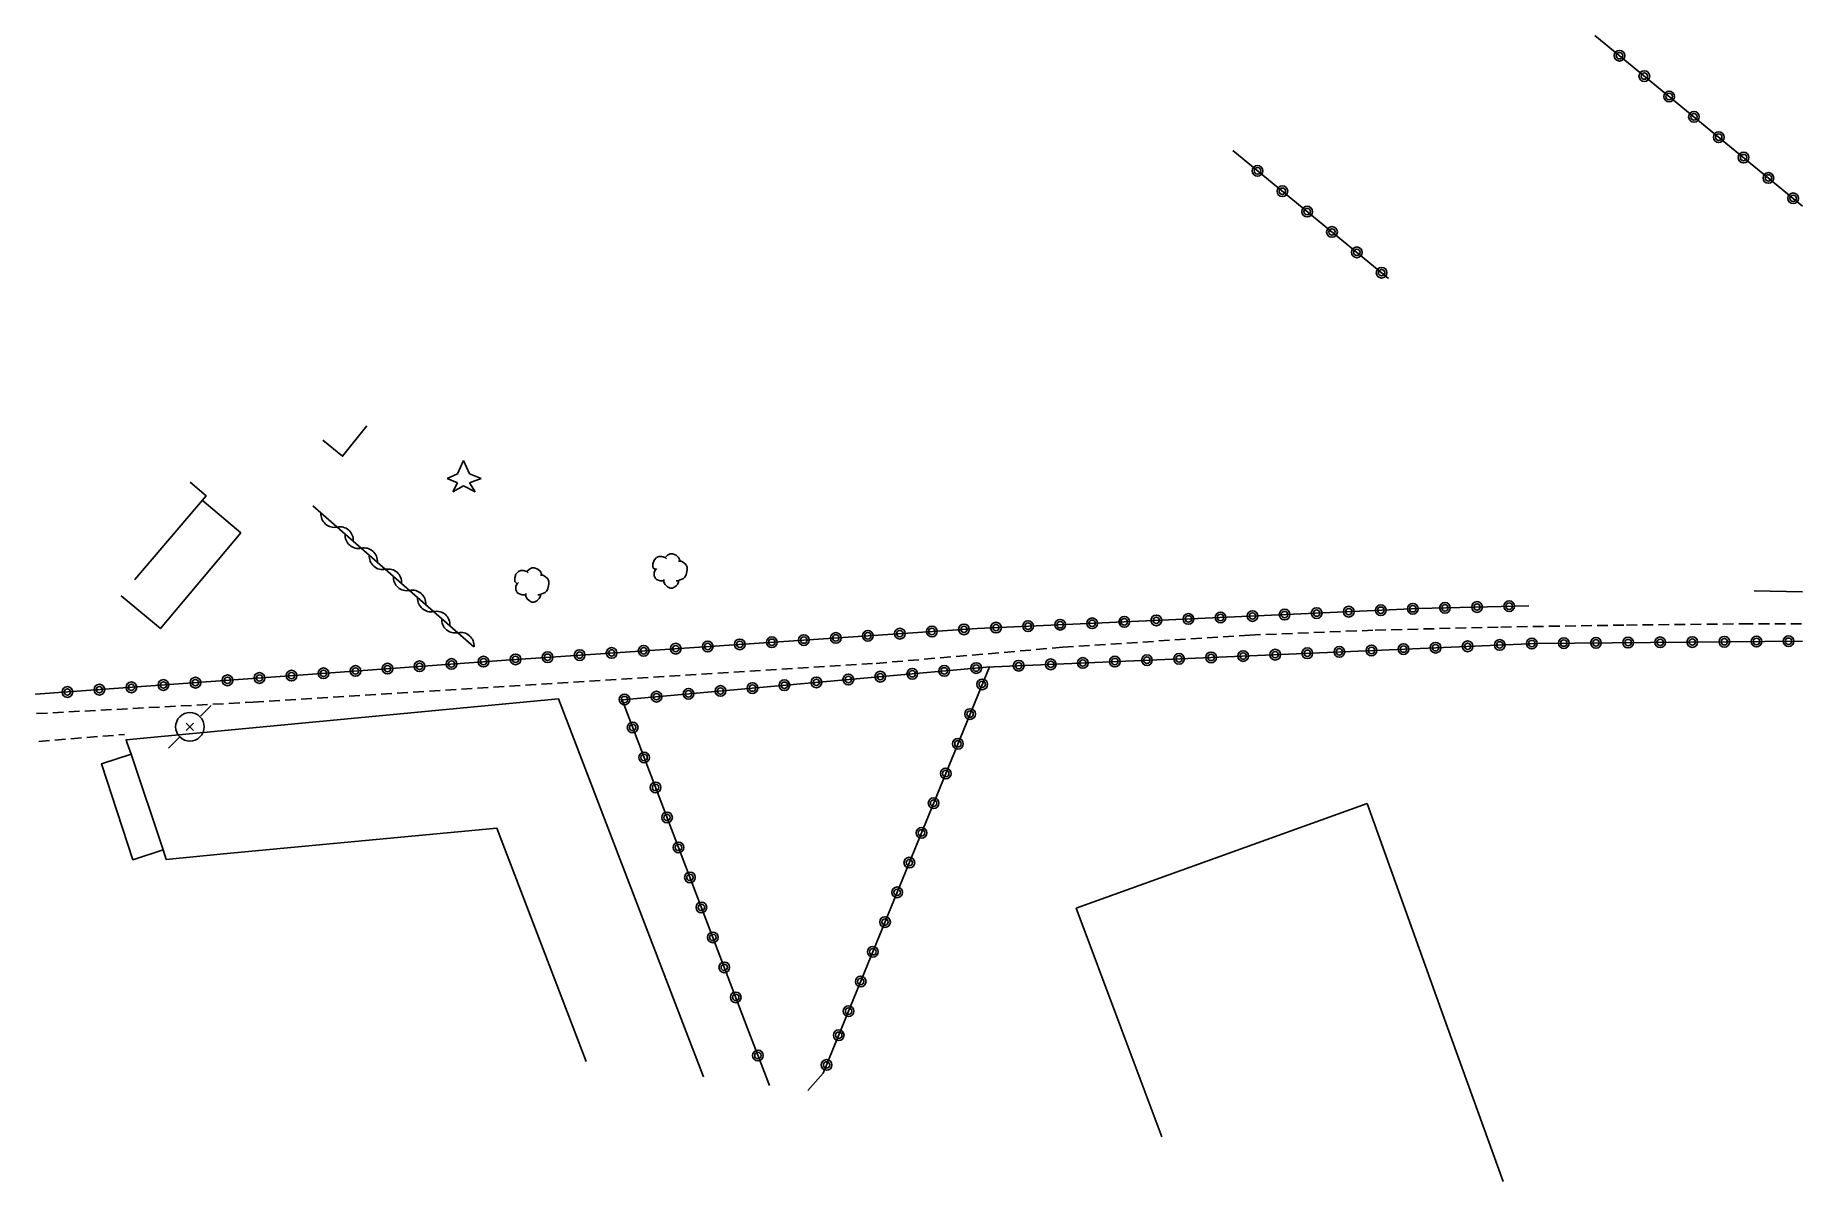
# Model space of a CAD drawing. Header units: millimetres. Extents: x 123007 to 124000, y 125000 to 126001.
# Drawn here: x 123917.4 to 124000, y 125667.8 to 125721.4 of the extents above; entities that cross this region are included whole.
import ezdxf

# ---------------------------------------------------------------- set-up
doc = ezdxf.new("R2010")
doc.units = ezdxf.units.MM
doc.linetypes.add('DASHED', pattern=[0.75, 0.5, -0.25])
doc.layers.get('0').update_dxf_attribs({"linetype": 'CONTINUOUS'})
for name, color, linetype in [('W0070', 7, 'DASHED'), ('W0101', 7, 'CONTINUOUS'), ('W0104', 1, 'CONTINUOUS'), ('W0112', 1, 'DASHED'), ('W0300', 7, 'CONTINUOUS'), ('W0303', 7, 'CONTINUOUS'), ('W0310', 3, 'CONTINUOUS'), ('W0323', 7, 'CONTINUOUS'), ('W0330', 7, 'CONTINUOUS'), ('W0473', 7, 'CONTINUOUS')]:
    doc.layers.add(name, color=color, linetype=linetype)

# ---------------------------------------------------------------- blocks, each defined once
blk = doc.blocks.new('T473')
for p, q in [((0.500001, 0.500001), (1.000002, 1.000002)), ((-0.166667, 0.166667), (0.166667, -0.166667)), ((-0.166667, -0.166667), (0.166667, 0.166667)), ((-1.000002, -1.000002), (-0.500001, -0.500001))]:
    blk.add_line(p, q)
blk.add_ellipse((0, 0), major_axis=(0.471405, 0.471405), ratio=1, start_param=5.497787144, end_param=11.780972451)
blk = doc.blocks.new('T300')
for p, q in [((-0.8, 0.514), (-0.857, 0.343)), ((-0.857, 0.343), (-0.857, 0.171)), ((-0.857, 0.171), (-0.743, 0.057)), ((-0.686, 0.629), (-0.8, 0.514)), ((-0.8, -0.057), (-0.743, 0.057)), ((-0.743, 0.057), (-0.686, 0.114)), ((-0.571, 0.686), (-0.686, 0.629)), ((-0.457, 0.686), (-0.571, 0.686)), ((-0.286, 0.629), (-0.457, 0.686)), ((-0.286, 0.629), (-0.171, 0.743)), ((-0.229, 0.571), (-0.286, 0.629)), ((-0.171, 0.743), (-0.057, 0.8)), ((-0.057, 0.8), (0.057, 0.8)), ((0.057, 0.8), (0.229, 0.743)), ((0.229, 0.743), (0.343, 0.629)), ((0.343, 0.629), (0.4, 0.514)), ((0.457, 0.457), (0.343, 0.457)), ((0.4, 0.514), (0.4, 0.457)), ((0.571, 0.4), (0.457, 0.457)), ((0.571, 0.4), (0.686, 0.286)), ((0.686, 0.286), (0.743, 0.171)), ((0.743, 0.057), (0.686, -0.171)), ((0.743, 0.171), (0.743, 0.057)), ((-0.8, -0.171), (-0.8, -0.057)), ((-0.8, -0.229), (-0.8, -0.171)), ((-0.743, -0.343), (-0.8, -0.229)), ((-0.686, -0.4), (-0.743, -0.343)), ((-0.514, -0.457), (-0.686, -0.4)), ((-0.4, -0.457), (-0.514, -0.457)), ((-0.4, -0.457), (-0.343, -0.457)), ((-0.343, -0.457), (-0.343, -0.4)), ((-0.343, -0.514), (-0.343, -0.457)), ((-0.286, -0.629), (-0.343, -0.514)), ((-0.171, -0.743), (-0.286, -0.629)), ((-0.057, -0.8), (-0.171, -0.743)), ((0.057, -0.8), (-0.057, -0.8)), ((0.171, -0.743), (0.057, -0.8)), ((0.229, -0.686), (0.171, -0.743)), ((0.286, -0.457), (0.229, -0.457)), ((0.286, -0.629), (0.229, -0.686)), ((0.457, -0.4), (0.286, -0.457)), ((0.343, -0.514), (0.286, -0.629)), ((0.343, -0.514), (0.343, -0.457)), ((0.571, -0.343), (0.457, -0.4)), ((0.629, -0.286), (0.571, -0.343)), ((0.686, -0.171), (0.629, -0.286))]:
    blk.add_line(p, q)
blk = doc.blocks.new('T303')
for p, q in [((-0.278, 0.209), (0, 0.835)), ((0, 0.835), (0.278, 0.209)), ((-0.765, 0), (-0.278, 0.209)), ((-0.278, -0.209), (-0.765, 0)), ((0.278, 0.209), (0.835, 0)), ((0.835, 0), (0.278, -0.209)), ((-0.487, -0.626), (-0.278, -0.209)), ((0, -0.348), (-0.487, -0.626)), ((0.557, -0.626), (0, -0.348)), ((0.278, -0.209), (0.557, -0.626))]:
    blk.add_line(p, q)
blk = doc.blocks.new('t323o')
at = {"color": 0, "linetype": 'Continuous'}
for radius in [0.25, 0.15]:
    blk.add_circle((0, 0), radius, dxfattribs=at)
blk = doc.blocks.new('t310o')
at = {"color": 0, "linetype": 'Continuous'}
for centre, start, end in [((-0.5, 0.375), 216.8699, 323.1304), ((0.5, -0.375), 36.8699, 143.1303)]:
    blk.add_arc(centre, 0.625, start, end, dxfattribs=at)

msp = doc.modelspace()

# ---------------------------------------------------------------- linework, layer by layer
at = {"layer": 'W0070'}
msp.add_lwpolyline([(123917.475, 125689.663), (123917.475, 125689.663), (123917.475, 125689.663), (123917.475, 125689.663), (123927.591, 125690.196), (123927.591, 125690.196), (123956.706, 125692.009), (123965.43, 125692.761), (123974.164, 125693.331), (123980.028, 125693.559), (123985.896, 125693.705), (123991.765, 125693.798), (123997.194, 125693.856), (124000, 125693.863)], dxfattribs=at)
at = {"layer": 'W0101'}
for points in [[(123932.908, 125703.101), (123931.768, 125701.683), (123930.846, 125702.445)], [(123924.642, 125700.472), (123925.393, 125699.844), (123925.393, 125699.844), (123922.065, 125695.934), (123922.065, 125695.934), (123922.065, 125695.934), (123922.065, 125695.934), (123922.065, 125695.934), (123922.065, 125695.934)]]:
    msp.add_lwpolyline(points, dxfattribs=at)
at = {"layer": 'W0104'}
for points in [[(123925.208, 125699.628), (123927.015, 125698.108), (123923.258, 125693.631), (123921.424, 125695.17)], [(123923.534, 125682.851), (123923.386, 125683.293), (123921.884, 125687.764), (123921.712, 125688.276), (123921.656, 125688.442), (123941.86, 125690.356), (123947.744, 125675)], [(123923.386, 125683.293), (123921.971, 125682.831), (123920.508, 125687.315), (123921.884, 125687.764)], [(123968.137, 125675), (123966.057, 125680.568), (123979.642, 125685.462)], [(123979.642, 125685.462), (123983.411, 125675)], [(123942.548, 125675), (123938.979, 125684.314), (123926.204, 125683.104), (123923.534, 125682.851)], [(123943.159, 125673.406), (123942.548, 125675)], [(123947.744, 125675), (123948.629, 125672.689)], [(123970.049, 125669.882), (123968.137, 125675)], [(123983.411, 125675), (123986.008, 125667.791)]]:
    msp.add_lwpolyline(points, dxfattribs=at)
at = {"layer": 'W0112'}
msp.add_lwpolyline([(123917.579, 125688.365), (123921.574, 125688.684)], dxfattribs=at)
at = {"layer": 'W0310'}
msp.add_lwpolyline([(123930.386, 125699.365), (123937.911, 125692.787)], dxfattribs=at)
at = {"layer": 'W0323'}
for points in [[(124000, 125713.377), (123990.284, 125721.355)], [(123973.368, 125715.973), (123980.65, 125709.998)], [(123917.414, 125690.562), (123917.414, 125690.562), (123939.413, 125692.166), (123961.425, 125693.639), (123982.054, 125694.572), (123987.205, 125694.704)], [(123961.866, 125691.833), (123987.555, 125692.944), (124000, 125693.05)], [(123950.678, 125675), (123944.833, 125690.308), (123961.866, 125691.833), (123961.996, 125691.845), (123955.106, 125675)], [(123951.715, 125672.285), (123950.678, 125675)], [(123955.106, 125675), (123954.229, 125672.857), (123953.509, 125672.05)]]:
    msp.add_lwpolyline(points, dxfattribs=at)
at = {"layer": 'W0330'}
msp.add_lwpolyline([(124000, 125695.346), (123997.736, 125695.399)], dxfattribs=at)

# ---------------------------------------------------------------- block references
at = {"layer": 'W0300'}
for p in [(123947.133, 125696.322), (123940.67, 125695.668)]:
    msp.add_blockref('T300', p, dxfattribs=at)
at = {"layer": 'W0303'}
msp.add_blockref('T303', (123937.417, 125700.654), dxfattribs=at)
at = {"layer": 'W0310', "rotation": 318.8412877600152}
for p in [(123931.515, 125698.378), (123932.644, 125697.391), (123933.774, 125696.404), (123934.903, 125695.417), (123936.032, 125694.429), (123937.162, 125693.442)]:
    msp.add_blockref('t310o', p, dxfattribs=at)
at = {"layer": 'W0323'}
for p, rotation in [((123991.443, 125720.403), 140.6118896925247), ((123992.602, 125719.451), 140.6118896925247), ((123993.762, 125718.499), 140.6118896925247), ((123994.921, 125717.547), 140.6118896925247), ((123996.08, 125716.595), 140.6118896925247), ((123997.24, 125715.643), 140.6118896925247), ((123974.527, 125715.022), 320.6320169792405), ((123998.399, 125714.692), 140.6118896925247), ((123975.687, 125714.07), 320.6320169792405), ((123976.847, 125713.119), 320.6320169792405), ((123999.558, 125713.74), 140.6118896925247), ((123978.006, 125712.167), 320.6320169792405), ((123979.166, 125711.216), 320.6320169792405), ((123980.325, 125710.264), 320.6320169792405), ((123972.795, 125694.153), 2.589585418177009), ((123974.293, 125694.221), 2.589585418177009), ((123975.792, 125694.289), 2.589585418177009), ((123977.29, 125694.357), 2.589585418177009), ((123978.789, 125694.424), 2.589585418177009), ((123980.287, 125694.492), 2.589585418177009), ((123981.785, 125694.56), 2.589585418177009), ((123983.285, 125694.604), 1.467945642809443), ((123984.784, 125694.642), 1.467945642809443), ((123986.284, 125694.68), 1.467945642809443), ((123956.318, 125693.297), 3.828413765638972), ((123957.814, 125693.397), 3.828413765638972), ((123959.311, 125693.498), 3.828413765638972), ((123960.808, 125693.598), 3.828413765638972), ((123962.305, 125693.679), 2.589585418177009), ((123963.804, 125693.747), 2.589585418177009), ((123965.302, 125693.814), 2.589585418177009), ((123966.801, 125693.882), 2.589585418177009), ((123968.299, 125693.95), 2.589585418177009), ((123969.798, 125694.018), 2.589585418177009), ((123971.296, 125694.085), 2.589585418177009), ((123944.344, 125692.496), 3.828413765638972), ((123945.841, 125692.596), 3.828413765638972), ((123947.338, 125692.696), 3.828413765638972), ((123948.834, 125692.796), 3.828413765638972), ((123950.331, 125692.897), 3.828413765638972), ((123951.828, 125692.997), 3.828413765638972), ((123953.324, 125693.097), 3.828413765638972), ((123954.821, 125693.197), 3.828413765638972), ((123976.852, 125692.481), 2.476389444403172), ((123978.351, 125692.546), 2.476389444403172), ((123979.849, 125692.611), 2.476389444403172), ((123981.348, 125692.676), 2.476389444403172), ((123982.846, 125692.74), 2.476389444403172), ((123984.345, 125692.805), 2.476389444403172), ((123985.844, 125692.87), 2.476389444403172), ((123987.342, 125692.935), 2.476389444403172), ((123988.842, 125692.955), 0.4857894194663613), ((123990.342, 125692.968), 0.4857894194663613), ((123991.842, 125692.98), 0.4857894194663613), ((123993.342, 125692.993), 0.4857894194663613), ((123994.842, 125693.006), 0.4857894194663613), ((123996.342, 125693.019), 0.4857894194663613), ((123997.842, 125693.031), 0.4857894194663613), ((123999.342, 125693.044), 0.4857894194663613), ((123932.374, 125691.653), 4.170521678388306), ((123933.87, 125691.762), 4.170521678388306), ((123935.366, 125691.871), 4.170521678388306), ((123936.862, 125691.98), 4.170521678388306), ((123938.358, 125692.089), 4.170521678388306), ((123939.855, 125692.196), 3.828413765638972), ((123941.351, 125692.296), 3.828413765638972), ((123942.848, 125692.396), 3.828413765638972), ((123959.887, 125691.656), 5.116169293969324), ((123961.381, 125691.79), 5.116169293969324), ((123963.365, 125691.898), 2.476389444403172), ((123964.863, 125691.963), 2.476389444403172), ((123966.362, 125692.027), 2.476389444403172), ((123967.86, 125692.092), 2.476389444403172), ((123969.359, 125692.157), 2.476389444403172), ((123970.858, 125692.222), 2.476389444403172), ((123972.356, 125692.287), 2.476389444403172), ((123973.855, 125692.351), 2.476389444403172), ((123975.353, 125692.416), 2.476389444403172), ((123921.902, 125690.889), 4.170521678388306), ((123923.398, 125690.998), 4.170521678388306), ((123924.894, 125691.107), 4.170521678388306), ((123926.39, 125691.216), 4.170521678388306), ((123927.886, 125691.325), 4.170521678388306), ((123929.382, 125691.435), 4.170521678388306), ((123930.878, 125691.544), 4.170521678388306), ((123950.923, 125690.853), 5.116169293969324), ((123952.417, 125690.987), 5.116169293969324), ((123953.911, 125691.121), 5.116169293969324), ((123955.405, 125691.255), 5.116169293969324), ((123956.899, 125691.388), 5.116169293969324), ((123958.393, 125691.522), 5.116169293969324), ((123961.662, 125691.028), 247.7542874719776), ((123918.91, 125690.671), 4.170521678388306), ((123920.406, 125690.78), 4.170521678388306), ((123944.947, 125690.318), 5.116169293969324), ((123946.441, 125690.452), 5.116169293969324), ((123947.935, 125690.586), 5.116169293969324), ((123949.429, 125690.719), 5.116169293969324), ((123961.094, 125689.64), 247.7542874719776), ((123945.327, 125689.013), 110.8981812516025), ((123945.862, 125687.612), 110.8981812516025), ((123960.526, 125688.252), 247.7542874719776), ((123959.958, 125686.863), 247.7542874719776), ((123946.397, 125686.211), 110.8981812516025), ((123959.39, 125685.475), 247.7542874719776), ((123946.933, 125684.809), 110.8981812516025), ((123947.468, 125683.408), 110.8981812516025), ((123958.823, 125684.087), 247.7542874719776), ((123958.255, 125682.698), 247.7542874719776), ((123948.003, 125682.007), 110.8981812516025), ((123957.687, 125681.31), 247.7542874719776), ((123948.538, 125680.605), 110.8981812516025), ((123949.073, 125679.204), 110.8981812516025), ((123957.119, 125679.921), 247.7542874719776), ((123956.551, 125678.533), 247.7542874719776), ((123949.608, 125677.803), 110.8981812516025), ((123955.983, 125677.145), 247.7542874719776), ((123950.143, 125676.401), 110.8981812516025), ((123955.415, 125675.756), 247.7542874719776), ((123954.956, 125674.633), 247.7436893199923), ((123951.18, 125673.686), 110.9022170065937), ((123954.388, 125673.244), 247.7436893199923)]:
    msp.add_blockref('t323o', p, dxfattribs=dict(at, rotation=rotation))
at = {"layer": 'W0473'}
msp.add_blockref('T473', (123924.636, 125689.043), dxfattribs=at)

doc.saveas('drawing.dxf')
